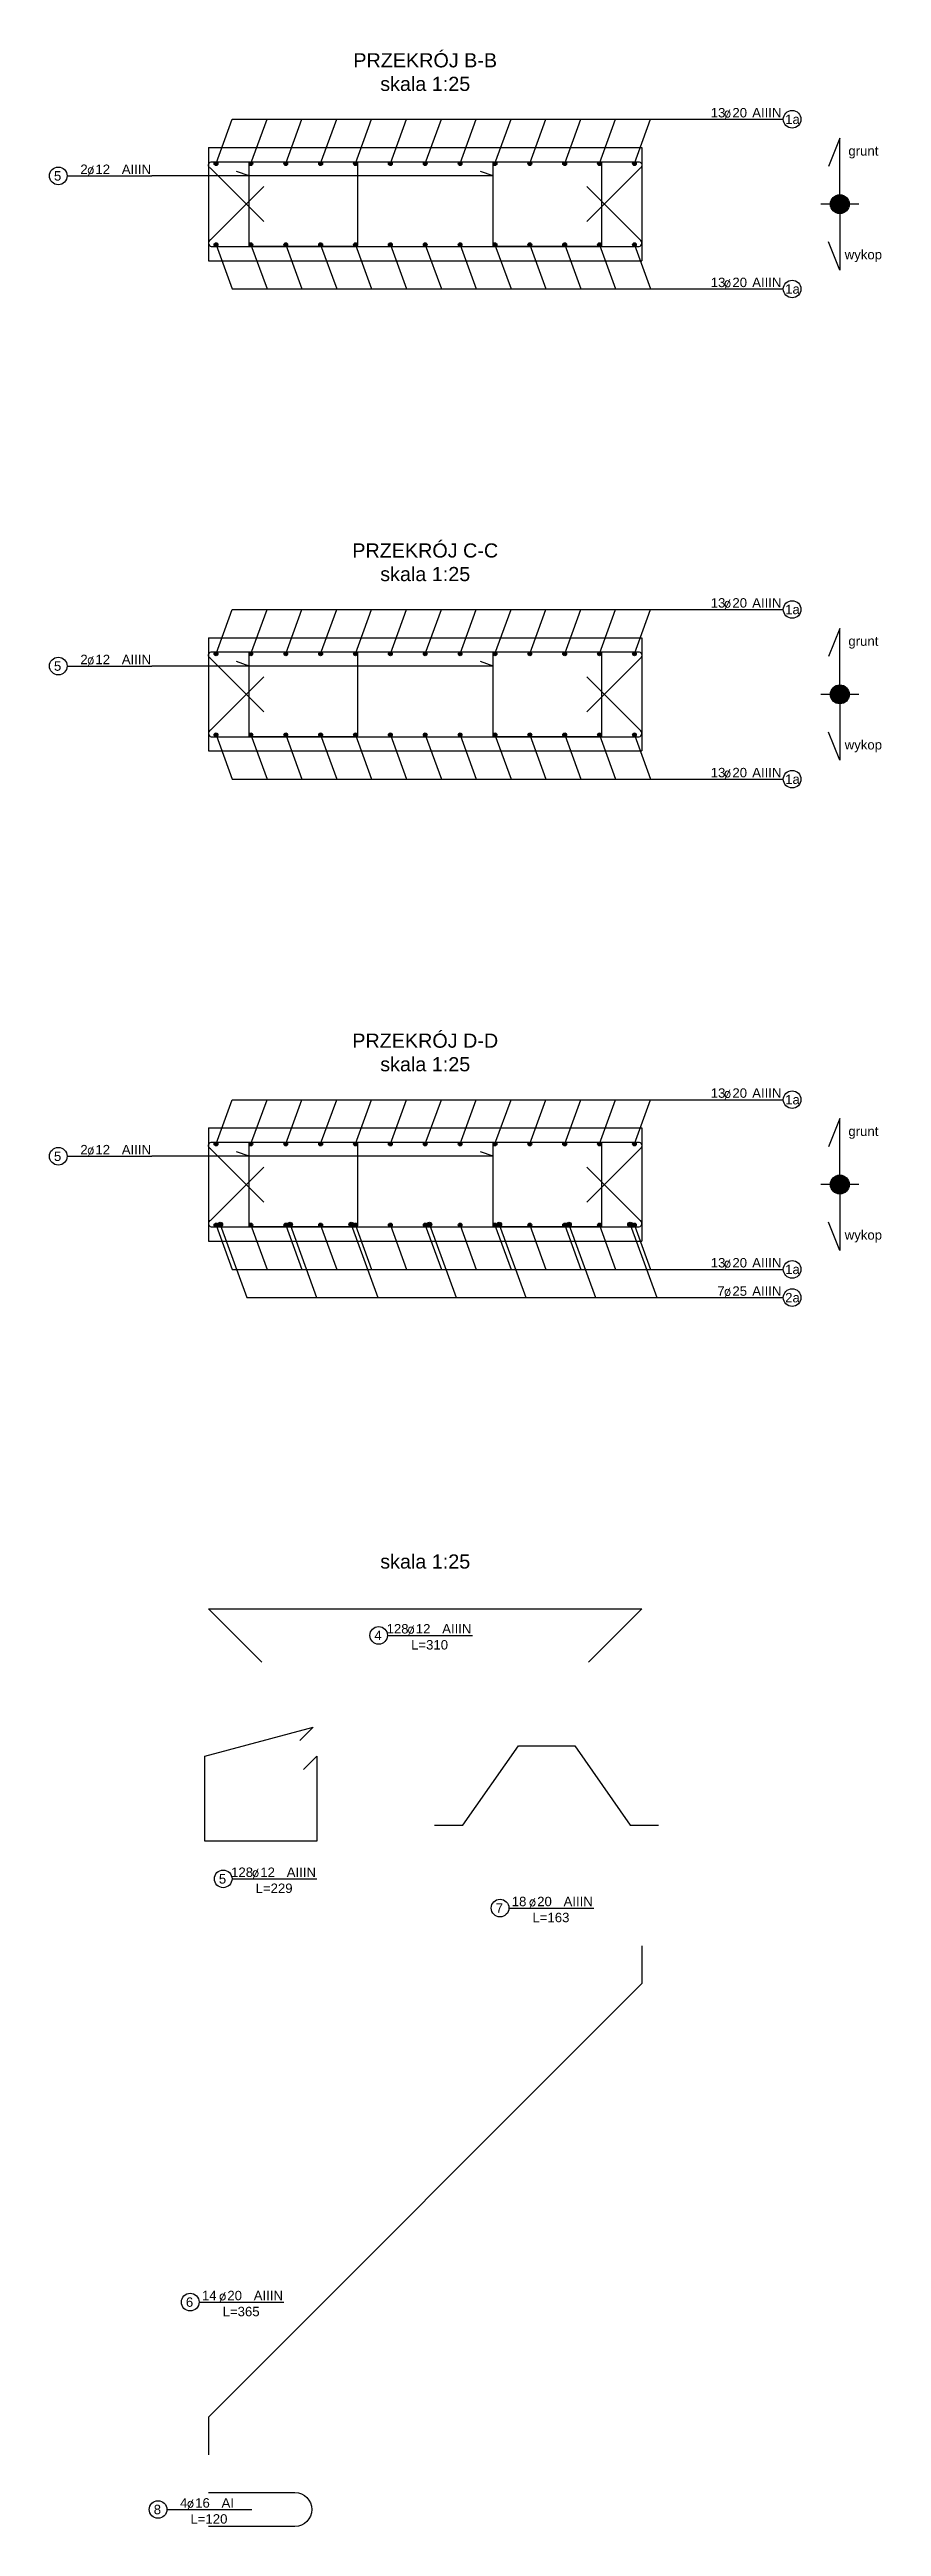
# Model space of a CAD drawing. Extents: x -5264 to 5377, y -10043 to -2374.
# Drawn here: x 896 to 1337, y -7134 to -5820 of the extents above; entities that cross this region are included whole.
import ezdxf
from ezdxf.enums import TextEntityAlignment as Align

# ---------------------------------------------------------------- set-up
doc = ezdxf.new("R2010")
doc.units = 0
doc.header["$MEASUREMENT"] = 0
for name, color, linetype in [('__SOL-OPISY', 4, 'CONTINUOUS'), ('__SOL-WIDOK', 4, 'CONTINUOUS'), ('__SOL-ZBROJENIE', 3, 'CONTINUOUS')]:
    doc.layers.add(name, color=color, linetype=linetype)
doc.styles.add('ARIAL', font='arial.ttf', dxfattribs={"height": 2.5})
doc.styles.add('SIMPLEX', font='SIMPLEX.SHX', dxfattribs={"width": 0.8})
doc.styles.get("Standard").update_dxf_attribs({"font": 'arial.ttf'})

msp = doc.modelspace()

# ---------------------------------------------------------------- texts
at = {"layer": '__SOL-OPISY', "width": 2500, "attachment_point": 5}
for s, insert, char_height in [('PRZEKRÓJ B-B\\Pskala 1:25\\P', (1095, -5832), 7.5), ('grunt\\P', (1327.5, -5874.5), 5), ('wykop\\P', (1327.5, -5929.5), 5), ('PRZEKRÓJ C-C\\Pskala 1:25\\P', (1095, -6092), 7.5), ('grunt\\P', (1327.5, -6134.5), 5), ('wykop\\P', (1327.5, -6189.5), 5), ('PRZEKRÓJ D-D\\Pskala 1:25\\P', (1095, -6352), 7.5), ('grunt\\P', (1327.5, -6394.5), 5), ('wykop\\P', (1327.5, -6449.5), 5), ('skala 1:25\\P', (1095, -6622), 7.5)]:
    msp.add_mtext(s, dxfattribs=dict(at, insert=insert, char_height=char_height))

# ---------------------------------------------------------------- blocks, each defined once
blk = doc.blocks.new('OPIS_PRAWY')
at = {"layer": '__SOL-OPISY'}
blk.add_line((0, 0), (90, 0), dxfattribs=at)
blk.add_circle((99.4, 0), 9.36, dxfattribs=at)
at = {"layer": '__SOL-OPISY', "style": 'SIMPLEX', "width": 0.9}
blk.add_text(' %%c ', height=10, dxfattribs=at).set_placement((20.9, 0.5))
at = {"layer": '__SOL-OPISY', "style": 'ARIAL', "width": 0.8}
blk.add_attdef('ILOSC', text='', height=10, dxfattribs=at).set_placement((27.1, 0.1), align=Align.RIGHT)
for tag, p in [('SREDNICA', (35.4, 0.1)), ('STAL', (58.4, 0.5))]:
    blk.add_attdef(tag, p, '', height=10, dxfattribs=at)
for tag, p in [('NUMER', (99.4, 0)), ('DLUGOSC', (52.8, -6.1))]:
    blk.add_attdef(tag, text='', height=10, dxfattribs=at).set_placement(p, align=Align.MIDDLE)
blk = doc.blocks.new('OPIS_LEWY')
at = {"layer": '__SOL-OPISY'}
blk.add_line((-90, 0), (0, 0), dxfattribs=at)
blk.add_circle((-99.4, 0), 9.36, dxfattribs=at)
at = {"layer": '__SOL-OPISY', "style": 'SIMPLEX', "width": 0.9}
blk.add_text(' %%c ', height=10, dxfattribs=at).set_placement((-75, 0.5))
at = {"layer": '__SOL-OPISY', "style": 'ARIAL', "width": 0.8}
for tag, p in [('NUMER', (-99.4, 0)), ('DLUGOSC', (-58.9, -6.6))]:
    blk.add_attdef(tag, text='', height=10, dxfattribs=at).set_placement(p, align=Align.MIDDLE)
blk.add_attdef('ILOSC', text='', height=10, dxfattribs=at).set_placement((-74, 0.1), align=Align.RIGHT)
for tag, p in [('SREDNICA', (-65.8, 0.1)), ('STAL', (-42.7, 0.3))]:
    blk.add_attdef(tag, p, '', height=10, dxfattribs=at)

# ---------------------------------------------------------------- hatches: boundary and pattern name
at = {"layer": '__SOL-OPISY'}
for points in [[(1320, -5902, 1), (1310, -5902, 1)], [(1320, -6162, 1), (1310, -6162, 1)], [(1320, -6422, 1), (1310, -6422, 1)]]:
    msp.add_hatch(color=256, dxfattribs=at).paths.add_polyline_path(points)
at = {"layer": '__SOL-ZBROJENIE'}
for points in [[(985, -5880.5, 1), (983, -5880.5, 1)], [(1003.5, -5880.5, 1), (1001.5, -5880.5, 1)], [(1022, -5880.5, 1), (1020, -5880.5, 1)], [(1040.5, -5880.5, 1), (1038.5, -5880.5, 1)], [(1059, -5880.5, 1), (1057, -5880.5, 1)], [(1077.5, -5880.5, 1), (1075.5, -5880.5, 1)], [(1096, -5880.5, 1), (1094, -5880.5, 1)], [(1114.5, -5880.5, 1), (1112.5, -5880.5, 1)], [(1133, -5880.5, 1), (1131, -5880.5, 1)], [(1151.5, -5880.5, 1), (1149.5, -5880.5, 1)], [(1170, -5880.5, 1), (1168, -5880.5, 1)], [(1188.5, -5880.5, 1), (1186.5, -5880.5, 1)], [(1207, -5880.5, 1), (1205, -5880.5, 1)], [(985, -5923.5, 1), (983, -5923.5, 1)], [(1003.5, -5923.5, 1), (1001.5, -5923.5, 1)], [(1022, -5923.5, 1), (1020, -5923.5, 1)], [(1040.5, -5923.5, 1), (1038.5, -5923.5, 1)], [(1059, -5923.5, 1), (1057, -5923.5, 1)], [(1077.5, -5923.5, 1), (1075.5, -5923.5, 1)], [(1096, -5923.5, 1), (1094, -5923.5, 1)], [(1114.5, -5923.5, 1), (1112.5, -5923.5, 1)], [(1133, -5923.5, 1), (1131, -5923.5, 1)], [(1151.5, -5923.5, 1), (1149.5, -5923.5, 1)], [(1170, -5923.5, 1), (1168, -5923.5, 1)], [(1188.5, -5923.5, 1), (1186.5, -5923.5, 1)], [(1207, -5923.5, 1), (1205, -5923.5, 1)], [(985, -6140.5, 1), (983, -6140.5, 1)], [(1003.5, -6140.5, 1), (1001.5, -6140.5, 1)], [(1022, -6140.5, 1), (1020, -6140.5, 1)], [(1040.5, -6140.5, 1), (1038.5, -6140.5, 1)], [(1059, -6140.5, 1), (1057, -6140.5, 1)], [(1077.5, -6140.5, 1), (1075.5, -6140.5, 1)], [(1096, -6140.5, 1), (1094, -6140.5, 1)], [(1114.5, -6140.5, 1), (1112.5, -6140.5, 1)], [(1133, -6140.5, 1), (1131, -6140.5, 1)], [(1151.5, -6140.5, 1), (1149.5, -6140.5, 1)], [(1170, -6140.5, 1), (1168, -6140.5, 1)], [(1188.5, -6140.5, 1), (1186.5, -6140.5, 1)], [(1207, -6140.5, 1), (1205, -6140.5, 1)], [(985, -6183.5, 1), (983, -6183.5, 1)], [(1003.5, -6183.5, 1), (1001.5, -6183.5, 1)], [(1022, -6183.5, 1), (1020, -6183.5, 1)], [(1040.5, -6183.5, 1), (1038.5, -6183.5, 1)], [(1059, -6183.5, 1), (1057, -6183.5, 1)], [(1077.5, -6183.5, 1), (1075.5, -6183.5, 1)], [(1096, -6183.5, 1), (1094, -6183.5, 1)], [(1114.5, -6183.5, 1), (1112.5, -6183.5, 1)], [(1133, -6183.5, 1), (1131, -6183.5, 1)], [(1151.5, -6183.5, 1), (1149.5, -6183.5, 1)], [(1170, -6183.5, 1), (1168, -6183.5, 1)], [(1188.5, -6183.5, 1), (1186.5, -6183.5, 1)], [(1207, -6183.5, 1), (1205, -6183.5, 1)], [(985, -6400.5, 1), (983, -6400.5, 1)], [(1003.5, -6400.5, 1), (1001.5, -6400.5, 1)], [(1022, -6400.5, 1), (1020, -6400.5, 1)], [(1040.5, -6400.5, 1), (1038.5, -6400.5, 1)], [(1059, -6400.5, 1), (1057, -6400.5, 1)], [(1077.5, -6400.5, 1), (1075.5, -6400.5, 1)], [(1096, -6400.5, 1), (1094, -6400.5, 1)], [(1114.5, -6400.5, 1), (1112.5, -6400.5, 1)], [(1133, -6400.5, 1), (1131, -6400.5, 1)], [(1151.5, -6400.5, 1), (1149.5, -6400.5, 1)], [(1170, -6400.5, 1), (1168, -6400.5, 1)], [(1188.5, -6400.5, 1), (1186.5, -6400.5, 1)], [(1207, -6400.5, 1), (1205, -6400.5, 1)], [(985, -6443.5, 1), (983, -6443.5, 1)], [(987.5, -6443.25, 1), (985, -6443.25, 1)], [(1003.5, -6443.5, 1), (1001.5, -6443.5, 1)], [(1022, -6443.5, 1), (1020, -6443.5, 1)], [(1024.5, -6443.25, 1), (1022, -6443.25, 1)], [(1040.5, -6443.5, 1), (1038.5, -6443.5, 1)], [(1057, -6443.25, 1), (1054.5, -6443.25, 1)], [(1059, -6443.5, 1), (1057, -6443.5, 1)], [(1077.5, -6443.5, 1), (1075.5, -6443.5, 1)], [(1096, -6443.5, 1), (1094, -6443.5, 1)], [(1098.5, -6443.25, 1), (1096, -6443.25, 1)], [(1114.5, -6443.5, 1), (1112.5, -6443.5, 1)], [(1133, -6443.5, 1), (1131, -6443.5, 1)], [(1135.5, -6443.25, 1), (1133, -6443.25, 1)], [(1151.5, -6443.5, 1), (1149.5, -6443.5, 1)], [(1170, -6443.5, 1), (1168, -6443.5, 1)], [(1172.5, -6443.25, 1), (1170, -6443.25, 1)], [(1188.5, -6443.5, 1), (1186.5, -6443.5, 1)], [(1205, -6443.25, 1), (1202.5, -6443.25, 1)], [(1207, -6443.5, 1), (1205, -6443.5, 1)]]:
    msp.add_hatch(color=256, dxfattribs=at).paths.add_polyline_path(points)

# ---------------------------------------------------------------- linework, layer by layer
at = {"layer": '__SOL-OPISY'}
for p, q in [((984, -5880.5), (992.55, -5857)), ((992.55, -5857), (1240, -5857)), ((1002.5, -5880.5), (1011.05, -5857)), ((1021, -5880.5), (1029.55, -5857)), ((1039.5, -5880.5), (1048.05, -5857)), ((1058, -5880.5), (1066.55, -5857)), ((1076.5, -5880.5), (1085.05, -5857)), ((1095, -5880.5), (1103.55, -5857)), ((1113.5, -5880.5), (1122.05, -5857)), ((1132, -5880.5), (1140.55, -5857)), ((1150.5, -5880.5), (1159.05, -5857)), ((1169, -5880.5), (1177.55, -5857)), ((1187.5, -5880.5), (1196.05, -5857)), ((1206, -5880.5), (1214.55, -5857)), ((1315, -5867), (1309, -5882)), ((1315, -5902), (1315, -5867)), ((1001.5, -5887), (994.92, -5884.61)), ((1131, -5887), (1124.42, -5884.61)), ((1131, -5887), (950, -5887)), ((1325, -5902), (1305, -5902)), ((1315, -5902), (1315, -5937)), ((984, -5923.5), (992.55, -5947)), ((1002.5, -5923.5), (1011.05, -5947)), ((1021, -5923.5), (1029.55, -5947)), ((1039.5, -5923.5), (1048.05, -5947)), ((1058, -5923.5), (1066.55, -5947)), ((1076.5, -5923.5), (1085.05, -5947)), ((1095, -5923.5), (1103.55, -5947)), ((1113.5, -5923.5), (1122.05, -5947)), ((1132, -5923.5), (1140.55, -5947)), ((1150.5, -5923.5), (1159.05, -5947)), ((1169, -5923.5), (1177.55, -5947)), ((1187.5, -5923.5), (1196.05, -5947)), ((1206, -5923.5), (1214.55, -5947)), ((1315, -5937), (1309, -5922)), ((992.55, -5947), (1240, -5947)), ((984, -6140.5), (992.55, -6117)), ((992.55, -6117), (1240, -6117)), ((1002.5, -6140.5), (1011.05, -6117)), ((1021, -6140.5), (1029.55, -6117)), ((1039.5, -6140.5), (1048.05, -6117)), ((1058, -6140.5), (1066.55, -6117)), ((1076.5, -6140.5), (1085.05, -6117)), ((1095, -6140.5), (1103.55, -6117)), ((1113.5, -6140.5), (1122.05, -6117)), ((1132, -6140.5), (1140.55, -6117)), ((1150.5, -6140.5), (1159.05, -6117)), ((1169, -6140.5), (1177.55, -6117)), ((1187.5, -6140.5), (1196.05, -6117)), ((1206, -6140.5), (1214.55, -6117)), ((1315, -6127), (1309, -6142)), ((1315, -6162), (1315, -6127)), ((1131, -6147), (950, -6147)), ((1001.5, -6147), (994.92, -6144.61)), ((1131, -6147), (1124.42, -6144.61)), ((1325, -6162), (1305, -6162)), ((1315, -6162), (1315, -6197)), ((984, -6183.5), (992.55, -6207)), ((1002.5, -6183.5), (1011.05, -6207)), ((1021, -6183.5), (1029.55, -6207)), ((1039.5, -6183.5), (1048.05, -6207)), ((1058, -6183.5), (1066.55, -6207)), ((1076.5, -6183.5), (1085.05, -6207)), ((1095, -6183.5), (1103.55, -6207)), ((1113.5, -6183.5), (1122.05, -6207)), ((1132, -6183.5), (1140.55, -6207)), ((1150.5, -6183.5), (1159.05, -6207)), ((1169, -6183.5), (1177.55, -6207)), ((1187.5, -6183.5), (1196.05, -6207)), ((1206, -6183.5), (1214.55, -6207)), ((1315, -6197), (1309, -6182)), ((992.55, -6207), (1240, -6207)), ((984, -6400.5), (992.55, -6377)), ((992.55, -6377), (1240, -6377)), ((1002.5, -6400.5), (1011.05, -6377)), ((1021, -6400.5), (1029.55, -6377)), ((1039.5, -6400.5), (1048.05, -6377)), ((1058, -6400.5), (1066.55, -6377)), ((1076.5, -6400.5), (1085.05, -6377)), ((1095, -6400.5), (1103.55, -6377)), ((1113.5, -6400.5), (1122.05, -6377)), ((1132, -6400.5), (1140.55, -6377)), ((1150.5, -6400.5), (1159.05, -6377)), ((1169, -6400.5), (1177.55, -6377)), ((1187.5, -6400.5), (1196.05, -6377)), ((1206, -6400.5), (1214.55, -6377)), ((1315, -6387), (1309, -6402)), ((1315, -6422), (1315, -6387)), ((1131, -6407), (950, -6407)), ((1001.5, -6407), (994.92, -6404.61)), ((1131, -6407), (1124.42, -6404.61)), ((1325, -6422), (1305, -6422)), ((1315, -6422), (1315, -6457)), ((984, -6443.5), (992.55, -6467)), ((986.25, -6443.25), (1000.35, -6482)), ((1002.5, -6443.5), (1011.05, -6467)), ((1021, -6443.5), (1029.55, -6467)), ((1023.25, -6443.25), (1037.35, -6482)), ((1039.5, -6443.5), (1048.05, -6467)), ((1055.75, -6443.25), (1069.85, -6482)), ((1058, -6443.5), (1066.55, -6467)), ((1076.5, -6443.5), (1085.05, -6467)), ((1095, -6443.5), (1103.55, -6467)), ((1097.25, -6443.25), (1111.35, -6482)), ((1113.5, -6443.5), (1122.05, -6467)), ((1132, -6443.5), (1140.55, -6467)), ((1134.25, -6443.25), (1148.35, -6482)), ((1150.5, -6443.5), (1159.05, -6467)), ((1169, -6443.5), (1177.55, -6467)), ((1171.25, -6443.25), (1185.35, -6482)), ((1187.5, -6443.5), (1196.05, -6467)), ((1203.75, -6443.25), (1217.85, -6482)), ((1206, -6443.5), (1214.55, -6467)), ((1315, -6457), (1309, -6442)), ((992.55, -6467), (1240, -6467)), ((1000.35, -6482), (1240, -6482))]:
    msp.add_line(p, q, dxfattribs=at)
for centre in [(1315, -5902), (1315, -6162), (1315, -6422)]:
    msp.add_circle(centre, 5, dxfattribs=at)
at = {"layer": '__SOL-WIDOK'}
for p, q in [((980, -5872), (980, -5932)), ((980, -5872), (1210, -5872)), ((1210, -5872), (1210, -5932)), ((980, -5932), (1210, -5932)), ((980, -6132), (980, -6192)), ((980, -6132), (1210, -6132)), ((1210, -6132), (1210, -6192)), ((980, -6192), (1210, -6192)), ((980, -6392), (980, -6452)), ((980, -6392), (1210, -6392)), ((1210, -6392), (1210, -6452)), ((980, -6452), (1210, -6452))]:
    msp.add_line(p, q, dxfattribs=at)
at = {"layer": '__SOL-ZBROJENIE'}
for points in [[(1009.28, -5911.28), (981, -5883, -0.7), (981.5, -5879.5), (1208.5, -5879.5, -0.7), (1209, -5883), (1180.72, -5911.28)], [(1009.28, -5911.28), (981, -5883, -0.7), (981.5, -5879.5), (1208.5, -5879.5, -0.7), (1209, -5883), (1180.72, -5911.28)], [(1009.28, -5892.72), (981, -5921, 0.7), (981.5, -5924.5), (1208.5, -5924.5, 0.7), (1209, -5921), (1180.72, -5892.72)], [(1009.28, -5892.72), (981, -5921, 0.7), (981.5, -5924.5), (1208.5, -5924.5, 0.7), (1209, -5921), (1180.72, -5892.72)], [(1009.28, -6171.28), (981, -6143, -0.7), (981.5, -6139.5), (1208.5, -6139.5, -0.7), (1209, -6143), (1180.72, -6171.28)], [(1009.28, -6171.28), (981, -6143, -0.7), (981.5, -6139.5), (1208.5, -6139.5, -0.7), (1209, -6143), (1180.72, -6171.28)], [(1009.28, -6152.72), (981, -6181, 0.7), (981.5, -6184.5), (1208.5, -6184.5, 0.7), (1209, -6181), (1180.72, -6152.72)], [(1009.28, -6152.72), (981, -6181, 0.7), (981.5, -6184.5), (1208.5, -6184.5, 0.7), (1209, -6181), (1180.72, -6152.72)], [(1009.28, -6431.28), (981, -6403, -0.7), (981.5, -6399.5), (1208.5, -6399.5, -0.7), (1209, -6403), (1180.72, -6431.28)], [(1009.28, -6431.28), (981, -6403, -0.7), (981.5, -6399.5), (1208.5, -6399.5, -0.7), (1209, -6403), (1180.72, -6431.28)], [(1009.28, -6412.72), (981, -6441, 0.7), (981.5, -6444.5), (1208.5, -6444.5, 0.7), (1209, -6441), (1180.72, -6412.72)], [(1009.28, -6412.72), (981, -6441, 0.7), (981.5, -6444.5), (1208.5, -6444.5, 0.7), (1209, -6441), (1180.72, -6412.72)], [(980, -7115.78), (1025.86, -7115.78, -1), (1025.86, -7133.78), (980, -7133.78)]]:
    msp.add_lwpolyline(points, format="xyb", dxfattribs=at)
for points in [[(1002, -5879.5), (1058.5, -5879.5, -0.414214), (1059, -5880), (1059, -5924, -0.414214), (1058.5, -5924.5), (1002, -5924.5, -0.414214), (1001.5, -5924), (1001.5, -5880, -0.414214)], [(1131.5, -5879.5), (1188, -5879.5, -0.414214), (1188.5, -5880), (1188.5, -5924, -0.414214), (1188, -5924.5), (1131.5, -5924.5, -0.414214), (1131, -5924), (1131, -5880, -0.414214)], [(1002, -6139.5), (1058.5, -6139.5, -0.414214), (1059, -6140), (1059, -6184, -0.414214), (1058.5, -6184.5), (1002, -6184.5, -0.414214), (1001.5, -6184), (1001.5, -6140, -0.414214)], [(1131.5, -6139.5), (1188, -6139.5, -0.414214), (1188.5, -6140), (1188.5, -6184, -0.414214), (1188, -6184.5), (1131.5, -6184.5, -0.414214), (1131, -6184), (1131, -6140, -0.414214)], [(1002, -6399.5), (1058.5, -6399.5, -0.414214), (1059, -6400), (1059, -6444, -0.414214), (1058.5, -6444.5), (1002, -6444.5, -0.414214), (1001.5, -6444), (1001.5, -6400, -0.414214)], [(1131.5, -6399.5), (1188, -6399.5, -0.414214), (1188.5, -6400), (1188.5, -6444, -0.414214), (1188, -6444.5), (1131.5, -6444.5, -0.414214), (1131, -6444), (1131, -6400, -0.414214)]]:
    msp.add_lwpolyline(points, format="xyb", close=True, dxfattribs=at)
for points in [[(1008.28, -6675.28), (980, -6647), (1210, -6647), (1181.72, -6675.28)], [(1030.43, -6732.36), (1037.5, -6725.28), (1037.5, -6770.28), (978, -6770.28), (978, -6725.28), (1035.47, -6709.88), (1028.4, -6716.96)], [(1100, -6761.78), (1115, -6761.78), (1144.41, -6719.78), (1174.41, -6719.78), (1203.82, -6761.78), (1218.82, -6761.78)], [(1210, -6825.78), (1210, -6845.78), (980, -7075.78), (980, -7095.78)]]:
    msp.add_lwpolyline(points, dxfattribs=at)
for centre, radius in [((984, -5880.5), 1), ((1002.5, -5880.5), 1), ((1021, -5880.5), 1), ((1039.5, -5880.5), 1), ((1058, -5880.5), 1), ((1076.5, -5880.5), 1), ((1095, -5880.5), 1), ((1113.5, -5880.5), 1), ((1132, -5880.5), 1), ((1150.5, -5880.5), 1), ((1169, -5880.5), 1), ((1187.5, -5880.5), 1), ((1206, -5880.5), 1), ((984, -5923.5), 1), ((1002.5, -5923.5), 1), ((1021, -5923.5), 1), ((1039.5, -5923.5), 1), ((1058, -5923.5), 1), ((1076.5, -5923.5), 1), ((1095, -5923.5), 1), ((1113.5, -5923.5), 1), ((1132, -5923.5), 1), ((1150.5, -5923.5), 1), ((1169, -5923.5), 1), ((1187.5, -5923.5), 1), ((1206, -5923.5), 1), ((984, -6140.5), 1), ((1002.5, -6140.5), 1), ((1021, -6140.5), 1), ((1039.5, -6140.5), 1), ((1058, -6140.5), 1), ((1076.5, -6140.5), 1), ((1095, -6140.5), 1), ((1113.5, -6140.5), 1), ((1132, -6140.5), 1), ((1150.5, -6140.5), 1), ((1169, -6140.5), 1), ((1187.5, -6140.5), 1), ((1206, -6140.5), 1), ((984, -6183.5), 1), ((1002.5, -6183.5), 1), ((1021, -6183.5), 1), ((1039.5, -6183.5), 1), ((1058, -6183.5), 1), ((1076.5, -6183.5), 1), ((1095, -6183.5), 1), ((1113.5, -6183.5), 1), ((1132, -6183.5), 1), ((1150.5, -6183.5), 1), ((1169, -6183.5), 1), ((1187.5, -6183.5), 1), ((1206, -6183.5), 1), ((984, -6400.5), 1), ((1002.5, -6400.5), 1), ((1021, -6400.5), 1), ((1039.5, -6400.5), 1), ((1058, -6400.5), 1), ((1076.5, -6400.5), 1), ((1095, -6400.5), 1), ((1113.5, -6400.5), 1), ((1132, -6400.5), 1), ((1150.5, -6400.5), 1), ((1169, -6400.5), 1), ((1187.5, -6400.5), 1), ((1206, -6400.5), 1), ((984, -6443.5), 1), ((986.25, -6443.25), 1.25), ((1002.5, -6443.5), 1), ((1021, -6443.5), 1), ((1023.25, -6443.25), 1.25), ((1039.5, -6443.5), 1), ((1055.75, -6443.25), 1.25), ((1058, -6443.5), 1), ((1076.5, -6443.5), 1), ((1095, -6443.5), 1), ((1097.25, -6443.25), 1.25), ((1113.5, -6443.5), 1), ((1132, -6443.5), 1), ((1134.25, -6443.25), 1.25), ((1150.5, -6443.5), 1), ((1169, -6443.5), 1), ((1171.25, -6443.25), 1.25), ((1187.5, -6443.5), 1), ((1203.75, -6443.25), 1.25), ((1206, -6443.5), 1)]:
    msp.add_circle(centre, radius, dxfattribs=at)

# ---------------------------------------------------------------- block references
at = {"layer": '__SOL-OPISY'}
ref = msp.add_blockref('OPIS_PRAWY', (1240, -5857), dxfattribs=dict(at, xscale=0.5, yscale=0.5, zscale=0.5))
ref.add_attrib('ILOSC', '13', (1246.5, -5856), dxfattribs={"height": 5, "style": 'ARIAL'})
ref.add_attrib('SREDNICA', '20', (1258, -5856), dxfattribs={"height": 5, "style": 'ARIAL'})
ref.add_attrib('STAL', 'AIIIN', (1268.5, -5856), dxfattribs={"height": 5, "style": 'ARIAL'})
ref.add_attrib('NUMER', '1a', (1286, -5859.5), dxfattribs={"height": 5, "style": 'ARIAL'})
ref = msp.add_blockref('OPIS_LEWY', (950, -5887), dxfattribs=dict(at, xscale=0.5, yscale=0.5, zscale=0.5))
ref.add_attrib('ILOSC', '2', (912, -5886), dxfattribs={"height": 5, "style": 'ARIAL'})
ref.add_attrib('SREDNICA', '12', (920, -5886), dxfattribs={"height": 5, "style": 'ARIAL'})
ref.add_attrib('STAL', 'AIIIN', (934, -5886), dxfattribs={"height": 5, "style": 'ARIAL'})
ref.add_attrib('NUMER', '5', (898, -5889.5), dxfattribs={"height": 5, "style": 'ARIAL'})
ref = msp.add_blockref('OPIS_PRAWY', (1240, -5947), dxfattribs=dict(at, xscale=0.5, yscale=0.5, zscale=0.5))
ref.add_attrib('ILOSC', '13', (1246.5, -5946), dxfattribs={"height": 5, "style": 'ARIAL'})
ref.add_attrib('SREDNICA', '20', (1258, -5946), dxfattribs={"height": 5, "style": 'ARIAL'})
ref.add_attrib('STAL', 'AIIIN', (1268.5, -5946), dxfattribs={"height": 5, "style": 'ARIAL'})
ref.add_attrib('NUMER', '1a', (1286, -5949.5), dxfattribs={"height": 5, "style": 'ARIAL'})
ref = msp.add_blockref('OPIS_PRAWY', (1240, -6117), dxfattribs=dict(at, xscale=0.5, yscale=0.5, zscale=0.5))
ref.add_attrib('ILOSC', '13', (1246.5, -6116), dxfattribs={"height": 5, "style": 'ARIAL'})
ref.add_attrib('SREDNICA', '20', (1258, -6116), dxfattribs={"height": 5, "style": 'ARIAL'})
ref.add_attrib('STAL', 'AIIIN', (1268.5, -6116), dxfattribs={"height": 5, "style": 'ARIAL'})
ref.add_attrib('NUMER', '1a', (1286, -6119.5), dxfattribs={"height": 5, "style": 'ARIAL'})
ref = msp.add_blockref('OPIS_LEWY', (950, -6147), dxfattribs=dict(at, xscale=0.5, yscale=0.5, zscale=0.5))
ref.add_attrib('ILOSC', '2', (912, -6146), dxfattribs={"height": 5, "style": 'ARIAL'})
ref.add_attrib('SREDNICA', '12', (920, -6146), dxfattribs={"height": 5, "style": 'ARIAL'})
ref.add_attrib('STAL', 'AIIIN', (934, -6146), dxfattribs={"height": 5, "style": 'ARIAL'})
ref.add_attrib('NUMER', '5', (898, -6149.5), dxfattribs={"height": 5, "style": 'ARIAL'})
ref = msp.add_blockref('OPIS_PRAWY', (1240, -6207), dxfattribs=dict(at, xscale=0.5, yscale=0.5, zscale=0.5))
ref.add_attrib('ILOSC', '13', (1246.5, -6206), dxfattribs={"height": 5, "style": 'ARIAL'})
ref.add_attrib('SREDNICA', '20', (1258, -6206), dxfattribs={"height": 5, "style": 'ARIAL'})
ref.add_attrib('STAL', 'AIIIN', (1268.5, -6206), dxfattribs={"height": 5, "style": 'ARIAL'})
ref.add_attrib('NUMER', '1a', (1286, -6209.5), dxfattribs={"height": 5, "style": 'ARIAL'})
ref = msp.add_blockref('OPIS_PRAWY', (1240, -6377), dxfattribs=dict(at, xscale=0.5, yscale=0.5, zscale=0.5))
ref.add_attrib('ILOSC', '13', (1246.5, -6376), dxfattribs={"height": 5, "style": 'ARIAL'})
ref.add_attrib('SREDNICA', '20', (1258, -6376), dxfattribs={"height": 5, "style": 'ARIAL'})
ref.add_attrib('STAL', 'AIIIN', (1268.5, -6376), dxfattribs={"height": 5, "style": 'ARIAL'})
ref.add_attrib('NUMER', '1a', (1286, -6379.5), dxfattribs={"height": 5, "style": 'ARIAL'})
ref = msp.add_blockref('OPIS_LEWY', (950, -6407), dxfattribs=dict(at, xscale=0.5, yscale=0.5, zscale=0.5))
ref.add_attrib('ILOSC', '2', (912, -6406), dxfattribs={"height": 5, "style": 'ARIAL'})
ref.add_attrib('SREDNICA', '12', (920, -6406), dxfattribs={"height": 5, "style": 'ARIAL'})
ref.add_attrib('STAL', 'AIIIN', (934, -6406), dxfattribs={"height": 5, "style": 'ARIAL'})
ref.add_attrib('NUMER', '5', (898, -6409.5), dxfattribs={"height": 5, "style": 'ARIAL'})
ref = msp.add_blockref('OPIS_PRAWY', (1240, -6467), dxfattribs=dict(at, xscale=0.5, yscale=0.5, zscale=0.5))
ref.add_attrib('ILOSC', '13', (1246.5, -6466), dxfattribs={"height": 5, "style": 'ARIAL'})
ref.add_attrib('SREDNICA', '20', (1258, -6466), dxfattribs={"height": 5, "style": 'ARIAL'})
ref.add_attrib('STAL', 'AIIIN', (1268.5, -6466), dxfattribs={"height": 5, "style": 'ARIAL'})
ref.add_attrib('NUMER', '1a', (1286, -6469.5), dxfattribs={"height": 5, "style": 'ARIAL'})
ref = msp.add_blockref('OPIS_PRAWY', (1240, -6482), dxfattribs=dict(at, xscale=0.5, yscale=0.5, zscale=0.5))
ref.add_attrib('ILOSC', '7', (1250, -6481), dxfattribs={"height": 5, "style": 'ARIAL'})
ref.add_attrib('SREDNICA', '25', (1258, -6481), dxfattribs={"height": 5, "style": 'ARIAL'})
ref.add_attrib('STAL', 'AIIIN', (1268.5, -6481), dxfattribs={"height": 5, "style": 'ARIAL'})
ref.add_attrib('NUMER', '2a', (1286, -6484.5), dxfattribs={"height": 5, "style": 'ARIAL'})
ref = msp.add_blockref('OPIS_LEWY', (1120, -6661.14), dxfattribs=dict(at, xscale=0.5, yscale=0.5, zscale=0.5))
ref.add_attrib('ILOSC', '128', (1074.5, -6660.14), dxfattribs={"height": 5, "style": 'ARIAL'})
ref.add_attrib('SREDNICA', '12', (1090, -6660.14), dxfattribs={"height": 5, "style": 'ARIAL'})
ref.add_attrib('DLUGOSC', 'L=310', (1087.5, -6668.64), dxfattribs={"height": 5, "style": 'ARIAL'})
ref.add_attrib('STAL', 'AIIIN', (1104, -6660.14), dxfattribs={"height": 5, "style": 'ARIAL'})
ref.add_attrib('NUMER', '4', (1068, -6663.64), dxfattribs={"height": 5, "style": 'ARIAL'})
ref = msp.add_blockref('OPIS_LEWY', (1037.5, -6790.28), dxfattribs=dict(at, xscale=0.5, yscale=0.5, zscale=0.5))
ref.add_attrib('ILOSC', '128', (992, -6789.28), dxfattribs={"height": 5, "style": 'ARIAL'})
ref.add_attrib('SREDNICA', '12', (1007.5, -6789.28), dxfattribs={"height": 5, "style": 'ARIAL'})
ref.add_attrib('DLUGOSC', 'L=229', (1005, -6797.78), dxfattribs={"height": 5, "style": 'ARIAL'})
ref.add_attrib('STAL', 'AIIIN', (1021.5, -6789.28), dxfattribs={"height": 5, "style": 'ARIAL'})
ref.add_attrib('NUMER', '5', (985.5, -6792.78), dxfattribs={"height": 5, "style": 'ARIAL'})
ref = msp.add_blockref('OPIS_LEWY', (1184.41, -6805.78), dxfattribs=dict(at, xscale=0.5, yscale=0.5, zscale=0.5))
ref.add_attrib('ILOSC', '18', (1140.91, -6804.78), dxfattribs={"height": 5, "style": 'ARIAL'})
ref.add_attrib('SREDNICA', '20', (1154.41, -6804.78), dxfattribs={"height": 5, "style": 'ARIAL'})
ref.add_attrib('DLUGOSC', 'L=163', (1151.91, -6813.28), dxfattribs={"height": 5, "style": 'ARIAL'})
ref.add_attrib('STAL', 'AIIIN', (1168.41, -6804.78), dxfattribs={"height": 5, "style": 'ARIAL'})
ref.add_attrib('NUMER', '7', (1132.41, -6808.28), dxfattribs={"height": 5, "style": 'ARIAL'})
ref = msp.add_blockref('OPIS_LEWY', (1020, -7014.78), dxfattribs=dict(at, xscale=0.5, yscale=0.5, zscale=0.5))
ref.add_attrib('ILOSC', '14', (976.5, -7013.78), dxfattribs={"height": 5, "style": 'ARIAL'})
ref.add_attrib('SREDNICA', '20', (990, -7013.78), dxfattribs={"height": 5, "style": 'ARIAL'})
ref.add_attrib('DLUGOSC', 'L=365', (987.5, -7022.28), dxfattribs={"height": 5, "style": 'ARIAL'})
ref.add_attrib('STAL', 'AIIIN', (1004, -7013.78), dxfattribs={"height": 5, "style": 'ARIAL'})
ref.add_attrib('NUMER', '6', (968, -7017.28), dxfattribs={"height": 5, "style": 'ARIAL'})
ref = msp.add_blockref('OPIS_LEWY', (1002.93, -7124.78), dxfattribs=dict(at, xscale=0.5, yscale=0.5, zscale=0.5))
ref.add_attrib('ILOSC', '4', (964.93, -7123.78), dxfattribs={"height": 5, "style": 'ARIAL'})
ref.add_attrib('SREDNICA', '16', (972.93, -7123.78), dxfattribs={"height": 5, "style": 'ARIAL'})
ref.add_attrib('DLUGOSC', 'L=120', (970.43, -7132.28), dxfattribs={"height": 5, "style": 'ARIAL'})
ref.add_attrib('STAL', 'AI', (986.93, -7123.78), dxfattribs={"height": 5, "style": 'ARIAL'})
ref.add_attrib('NUMER', '8', (950.93, -7127.28), dxfattribs={"height": 5, "style": 'ARIAL'})

msp.set_redraw_order([(e.dxf.handle, doc.entitydb.next_handle()) for e in msp.query("TEXT MTEXT ATTDEF DIMENSION ARC_DIMENSION")])  # texts and dimensions are drawn at this point

doc.saveas('drawing.dxf')
